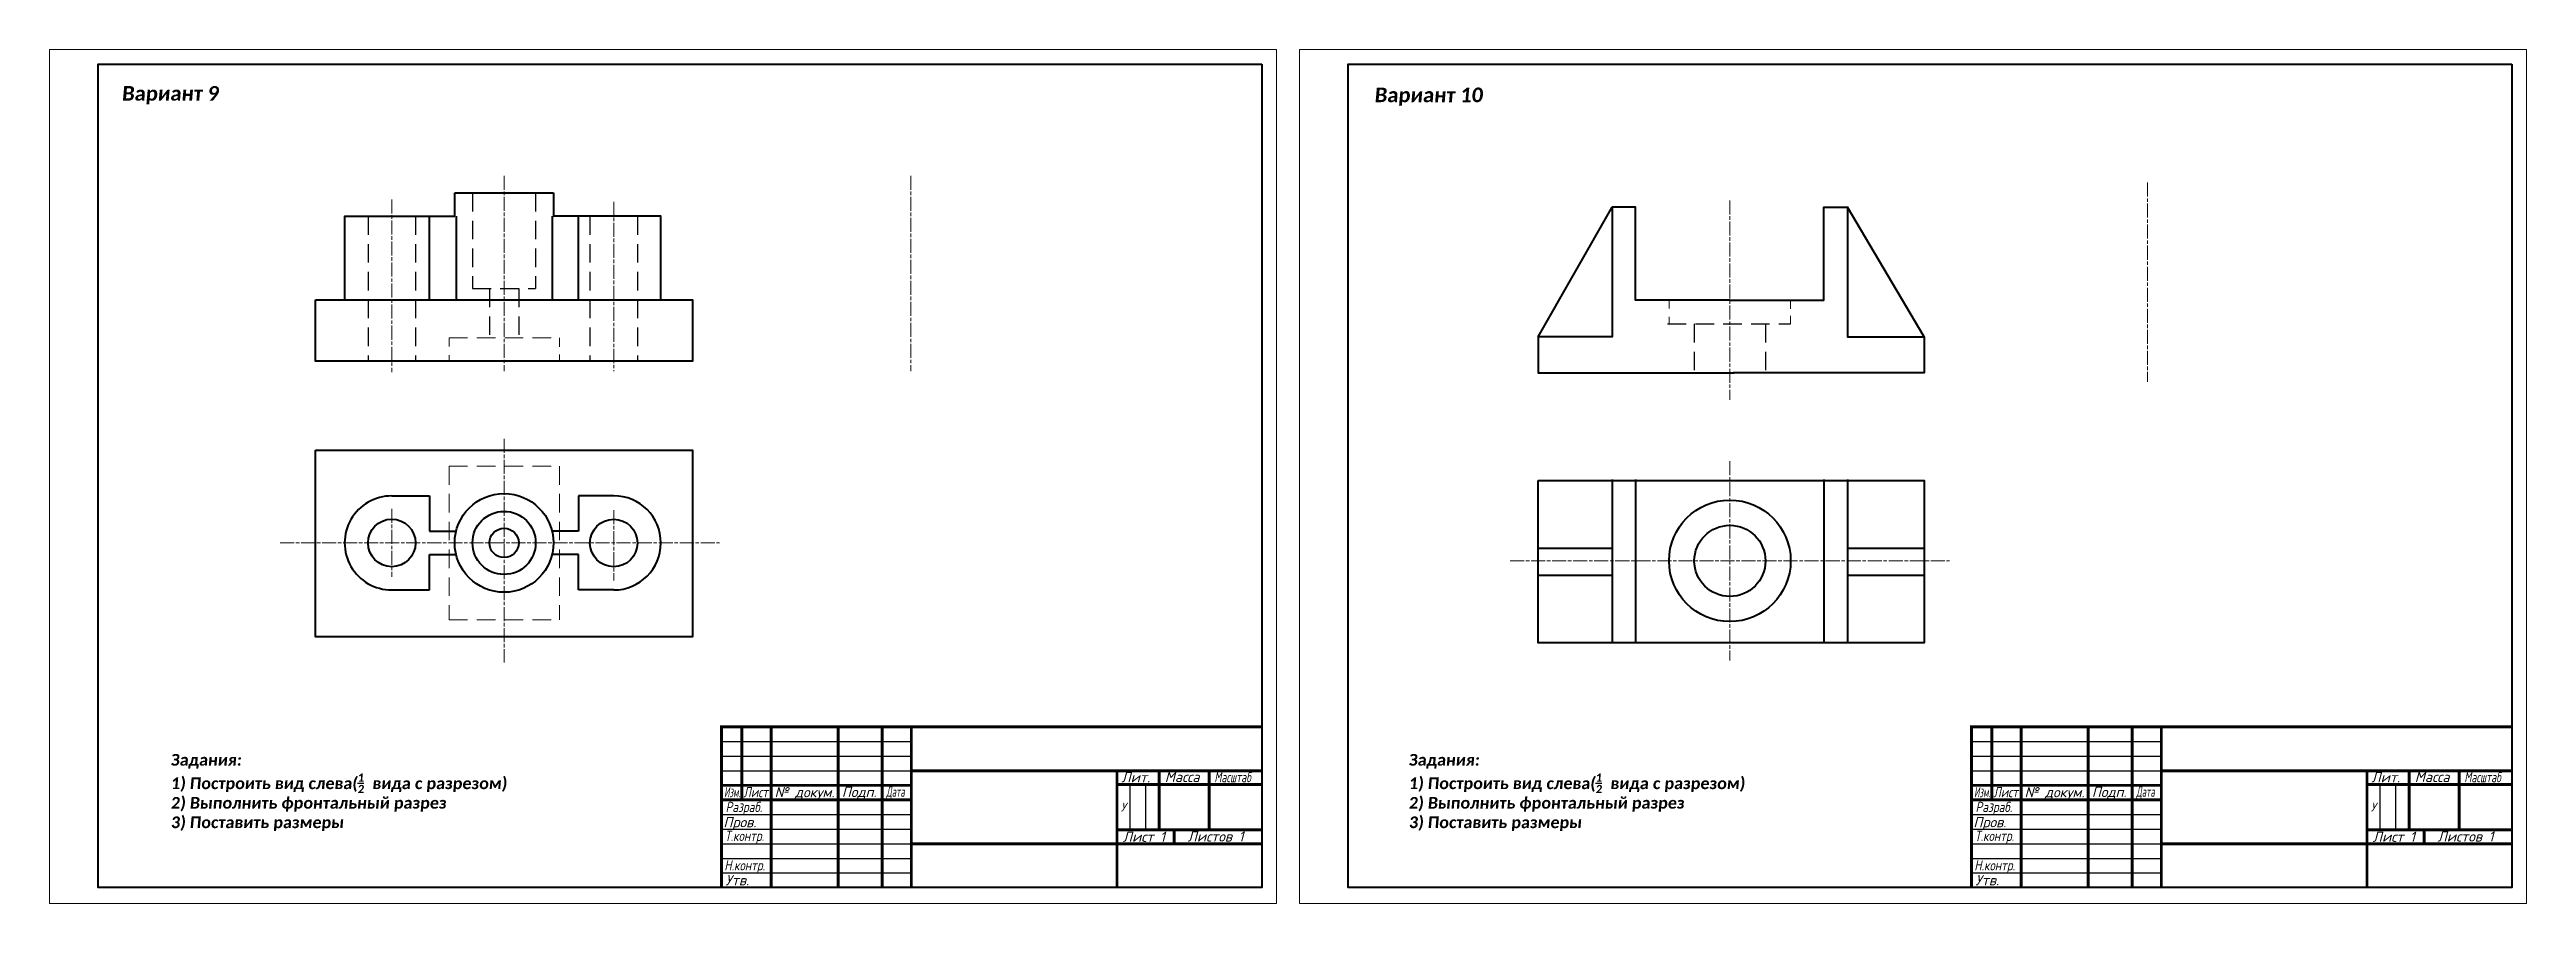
# Model space of a CAD drawing. Header units: millimetres. Extents: x 323 to 3799, y 181 to 802.
# Drawn here: x 323 to 1171, y 183 to 476 of the extents above; entities that cross this region are included whole.
import ezdxf

# ---------------------------------------------------------------- set-up
doc = ezdxf.new("R2010")
doc.units = ezdxf.units.MM
doc.linetypes.add('ACAD_ISO08W100', pattern=[36, 24, -3, 6, -3])
doc.linetypes.add('невидимая', pattern=[9.525, 6.35, -3.175])
doc.styles.get("Standard").update_dxf_attribs({"font": 'calibri.ttf'})
doc.styles.add('стиль1', font='calibrib.ttf', dxfattribs={"oblique": 5})

msp = doc.modelspace()

# ---------------------------------------------------------------- texts
at = {"color": 7, "lineweight": 0, "style": 'стиль1', "oblique": 5}
for s, p in [('Вариант 9', (347.54, 458.33)), ('Вариант 10', (776.34, 457.81))]:
    msp.add_text(s, height=5, dxfattribs=at).set_placement(p)
at = {"color": 5, "lineweight": 30, "char_height": 4, "width": 122.6531, "attachment_point": 1, "style": 'стиль1'}
for insert in [(364.35, 234.63), (788.13, 234.63)]:
    msp.add_mtext('\\A1;{\\C7;Задания:\\P1) Построить вид слева(\\H0.7x;\\S1/2;\\H1.4286x;  вида с разрезом)\\P2) Выполнить фронтальный разрез\\P3) Поставить размеры}', dxfattribs=dict(at, insert=insert))
at = {"char_height": 3.5}
for s, insert, width, attachment_point in [('\\W0.6;{\\fISOCPEUR|b0|i1|c204|p34;Изм.}', (553.79, 223.31), 7, 1), ('{\\fISOCPEUR|b0|i1|c204|p34;\\W0.8;Лист}', (560.4, 223.31), 10, 1), ('{\\fISOCPEUR|b0|i1|c204|p34;№ докум.}', (571.05, 223.3), 23, 1), ('{\\fISOCPEUR|b0|i1|c204|p34;Подп.}', (600.01, 221.36), 15, 5), ('{\\fISOCPEUR|b0|i1|c204|p34;\\W0.6;Дата}', (609.29, 223.49), 10, 1), ('{\\fISOCPEUR|b0|i1|c204|p34;Лит.}', (689.76, 228.42), 14.4663, 1), ('{\\fISOCPEUR|b0|i1|c204|p34;Масса}', (704.64, 228.54), 17.1298, 1), ('{\\fISOCPEUR|b0|i1|c204|p34;\\W0.7;Масштаб}', (721.61, 228.46), 18, 1), ('\\W0.6;{\\fISOCPEUR|b0|i1|c204|p34;Изм.}', (981.68, 223.31), 7, 1), ('{\\fISOCPEUR|b0|i1|c204|p34;\\W0.8;Лист}', (988.28, 223.31), 10, 1), ('{\\fISOCPEUR|b0|i1|c204|p34;№ докум.}', (998.94, 223.3), 23, 1), ('{\\fISOCPEUR|b0|i1|c204|p34;Подп.}', (1027.9, 221.36), 15, 5), ('{\\fISOCPEUR|b0|i1|c204|p34;\\W0.6;Дата}', (1037.18, 223.49), 10, 1), ('{\\fISOCPEUR|b0|i1|c204|p34;Лит.}', (1117.65, 228.42), 14.4663, 1), ('{\\fISOCPEUR|b0|i1|c204|p34;Масса}', (1132.53, 228.54), 17.1298, 1), ('{\\fISOCPEUR|b0|i1|c204|p34;\\W0.7;Масштаб}', (1149.49, 228.46), 18, 1), ('{\\fISOCPEUR|b0|i1|c204|p34;Пров.}', (553.53, 213.04), 17, 1), ('\\W0.8;{\\fISOCPEUR|b0|i1|c204|p34;Разраб.}', (554.29, 218.25), 17, 1), ('{\\fISOCPEUR|b0|i1|c204|p34;Пров.}', (981.42, 213.04), 17, 1), ('\\W0.8;{\\fISOCPEUR|b0|i1|c204|p34;Разраб.}', (982.17, 218.25), 17, 1), ('\\W0.8;{\\fISOCPEUR|b0|i1|c204|p34;Т.контр.}', (560.74, 206.12), 17, 5), ('{\\fISOCPEUR|b0|i1|c204|p34;Лист 1}', (690.23, 208.04), 19.6013, 1), ('{\\fISOCPEUR|b0|i1|c204|p34;Листов 1}', (712.43, 208.15), 30, 1), ('\\W0.8;{\\fISOCPEUR|b0|i1|c204|p34;Т.контр.}', (988.63, 206.12), 17, 5), ('{\\fISOCPEUR|b0|i1|c204|p34;Лист 1}', (1118.11, 208.04), 19.6013, 1), ('{\\fISOCPEUR|b0|i1|c204|p34;Листов 1}', (1140.31, 208.15), 30, 1), ('\\W0.8;{\\fISOCPEUR|b0|i1|c204|p34;Н.контр.}', (553.86, 198.28), 17, 1), ('\\W0.8;{\\fISOCPEUR|b0|i1|c204|p34;Н.контр.}', (981.75, 198.28), 17, 1), ('{\\fISOCPEUR|b0|i1|c204|p34;Утв.}', (554.25, 193.17), 17, 1), ('{\\fISOCPEUR|b0|i1|c204|p34;Утв.}', (982.13, 193.17), 17, 1)]:
    msp.add_mtext(s, dxfattribs=dict(at, insert=insert, width=width, attachment_point=attachment_point))
at = {"color": 3, "char_height": 3, "width": 4.3536, "attachment_point": 5}
for insert in [(690.44, 216.46), (1118.32, 216.46)]:
    msp.add_mtext('{\\fISOCPEUR|b0|i1|c204|p34;\\C256;У}', dxfattribs=dict(at, insert=insert))

# ---------------------------------------------------------------- linework, layer by layer
at = {"linetype": 'ACAD_ISO08W100', "lineweight": 15, "ltscale": 0.2}
for p, q in [((478.46, 432.62), (478.46, 365.74)), ((617.7, 432.62), (617.7, 365.74)), ((440.01, 424.49), (440.01, 365.32)), ((898.06, 424.16), (898.06, 355.92)), ((1041.07, 430.28), (1041.07, 362.04)), ((515.99, 423.7), (515.99, 365.74)), ((478.46, 342.54), (478.46, 265.91)), ((898.06, 334.87), (898.06, 266.64)), ((440.01, 318.56), (440.01, 295.25)), ((515.99, 318.14), (515.99, 294.04)), ((401.78, 306.9), (552.2, 306.9)), ((822.85, 300.76), (973.27, 300.76))]:
    msp.add_line(p, q, dxfattribs=at)
at = {"lineweight": 40}
for p, q in [((461.56, 426.76), (495.36, 426.76)), ((461.56, 418.74), (461.56, 426.76)), ((495.36, 426.76), (495.36, 418.74)), ((440.01, 323), (452.95, 323)), ((452.95, 323), (452.95, 310.93)), ((515.99, 323.01), (503.97, 323)), ((503.97, 323), (503.97, 310.93)), ((857.8, 328.57), (857.8, 272.94)), ((865.73, 328.57), (865.73, 272.94)), ((930.22, 328.59), (930.22, 272.97)), ((938.29, 328.59), (938.29, 272.97)), ((452.95, 310.93), (462.05, 310.93)), ((503.97, 310.93), (494.87, 310.93)), ((452.95, 302.88), (462.05, 302.88)), ((452.95, 290.81), (452.95, 302.88)), ((503.97, 302.88), (494.87, 302.88)), ((503.97, 290.8), (503.97, 302.88)), ((832.4, 305.14), (857.8, 305.14)), ((938.29, 305.14), (964.55, 305.14)), ((440.01, 290.81), (452.95, 290.81)), ((515.99, 290.8), (503.97, 290.8)), ((832.4, 295.82), (857.8, 295.82)), ((938.29, 295.82), (964.55, 295.82))]:
    msp.add_line(p, q, dxfattribs=at)
at = {"linetype": 'невидимая', "lineweight": 25}
for p, q in [((467.65, 426.76), (467.65, 393.99)), ((489.27, 426.76), (489.27, 393.99)), ((431.88, 418.74), (431.88, 369.1)), ((448.14, 418.74), (448.14, 369.1)), ((507.86, 418.74), (507.86, 369.1)), ((524.12, 418.74), (524.12, 369.1)), ((467.65, 393.99), (489.27, 393.99)), ((473.45, 393.99), (473.45, 377.07)), ((483.47, 393.99), (483.47, 377.07)), ((876.76, 381.91), (918.87, 381.91)), ((885.88, 381.91), (885.88, 365.09)), ((910.24, 381.91), (910.24, 365.09))]:
    msp.add_line(p, q, dxfattribs=at)
at = {"color": 7, "lineweight": 40}
for p, q in [((452.95, 390.14), (452.95, 418.74)), ((462.05, 418.74), (462.05, 390.14)), ((494.87, 418.74), (494.87, 390.14)), ((503.97, 390.14), (503.97, 418.74))]:
    msp.add_line(p, q, dxfattribs=at)
at = {"linetype": 'невидимая', "lineweight": 0}
for p, q in [((877.25, 390.04), (877.25, 387.2)), ((918.87, 390.04), (918.87, 387.01)), ((877.25, 384.29), (877.25, 381.91)), ((918.87, 384.68), (918.87, 381.91))]:
    msp.add_line(p, q, dxfattribs=at)
at = {"color": 7, "linetype": 'невидимая', "lineweight": 0}
for p, q in [((459.64, 333.19), (459.64, 280.62)), ((459.64, 333.19), (497.39, 333.19)), ((497.39, 333.19), (497.39, 280.62)), ((459.64, 280.62), (497.39, 280.62))]:
    msp.add_line(p, q, dxfattribs=at)
for p, q in [((552.86, 238.9), (617.86, 238.9)), ((617.86, 233.9), (617.86, 243.9)), ((980.75, 238.9), (1045.75, 238.9)), ((1045.75, 233.9), (1045.75, 243.9)), ((552.86, 233.9), (617.86, 233.9)), ((980.75, 233.9), (1045.75, 233.9)), ((552.86, 228.9), (617.86, 228.9)), ((702.73, 228.9), (688.26, 228.9)), ((692.61, 224.22), (692.61, 208.7)), ((698.08, 224.22), (698.08, 208.7)), ((980.75, 228.9), (1045.75, 228.9)), ((1130.61, 228.9), (1116.15, 228.9)), ((1120.5, 224.22), (1120.5, 208.7)), ((1125.97, 224.22), (1125.97, 208.7)), ((552.86, 213.9), (617.86, 213.9)), ((980.75, 213.9), (1045.75, 213.9)), ((552.86, 208.9), (617.86, 208.9)), ((552.86, 203.9), (617.86, 203.9)), ((980.75, 208.9), (1045.75, 208.9)), ((980.75, 203.9), (1045.75, 203.9)), ((552.86, 198.9), (617.86, 198.9)), ((980.75, 198.9), (1045.75, 198.9)), ((552.86, 193.9), (552.86, 193.9)), ((552.86, 193.9), (552.86, 188.9)), ((552.86, 193.9), (617.86, 193.9)), ((980.75, 193.9), (980.75, 193.9)), ((980.75, 193.9), (980.75, 188.9)), ((980.75, 193.9), (1045.75, 193.9))]:
    msp.add_line(p, q)
at = {"lineweight": 0}
for points in [[(322.86, 475.84), (742.86, 475.84), (742.86, 183.45), (322.86, 183.45)], [(750.75, 475.84), (1170.75, 475.84), (1170.75, 183.45), (750.75, 183.45)]]:
    msp.add_lwpolyline(points, close=True, dxfattribs=at)
at = {"lineweight": 40}
for points in [[(737.86, 470.84), (737.86, 188.9), (339.51, 188.9), (339.51, 470.84)], [(1165.75, 470.84), (1165.75, 188.9), (767.4, 188.9), (767.4, 470.84)], [(413.93, 390.14), (542.99, 390.14), (542.99, 369.1), (413.93, 369.1)], [(413.93, 338.66), (542.99, 338.66), (542.99, 274.75), (413.93, 274.75)], [(832.4, 328.27), (964.55, 328.27), (964.55, 272.64), (832.4, 272.64)]]:
    msp.add_lwpolyline(points, close=True, dxfattribs=at)
for points in [[(423.89, 390.14), (423.89, 418.74), (461.56, 418.74)], [(532.1, 390.14), (532.1, 418.74), (495.36, 418.74)], [(898.06, 390.04), (865.73, 390.04), (865.73, 421.82), (857.8, 421.82), (857.8, 377.44), (832.4, 377.44), (832.4, 365.09), (899.53, 365.09)], [(832.4, 377.44), (857.8, 421.82)], [(898.06, 390.04), (930.22, 390.04), (930.22, 421.82), (938.29, 421.82), (938.29, 377.44), (964.55, 377.44), (964.55, 365.09), (899.23, 365.09)], [(964.55, 377.44), (938.29, 421.82)]]:
    msp.add_lwpolyline(points, dxfattribs=at)
at = {"linetype": 'невидимая', "lineweight": 0}
for points in [[(459.64, 374.21), (459.64, 377.07), (497.39, 377.07), (497.39, 374.03)], [(459.64, 369.1), (459.64, 371.24)], [(497.39, 371.43), (497.39, 369.1)]]:
    msp.add_lwpolyline(points, dxfattribs=at)
at = {"lineweight": 40, "const_width": 1}
for points in [[(737.86, 243.9), (552.86, 243.9), (552.86, 188.9)], [(559.86, 243.9), (559.86, 218.9)], [(569.86, 243.9), (569.86, 188.9)], [(592.86, 243.9), (592.86, 188.9)], [(607.86, 243.9), (607.86, 188.9)], [(617.86, 243.9), (617.86, 188.9)], [(1165.75, 243.9), (980.75, 243.9), (980.75, 188.9)], [(987.75, 243.9), (987.75, 218.9)], [(997.75, 243.9), (997.75, 188.9)], [(1020.75, 243.9), (1020.75, 188.9)], [(1035.75, 243.9), (1035.75, 188.9)], [(1045.75, 243.9), (1045.75, 188.9)], [(617.86, 228.9), (737.86, 228.9)], [(688.26, 228.9), (688.26, 188.9)], [(702.73, 208.7), (702.73, 228.9)], [(719.86, 228.9), (719.84, 208.7)], [(1045.75, 228.9), (1165.75, 228.9)], [(1116.15, 228.9), (1116.15, 188.9)], [(1130.61, 208.7), (1130.61, 228.9)], [(1147.75, 228.9), (1147.73, 208.7)], [(552.86, 223.9), (617.86, 223.9)], [(688.26, 224.22), (737.86, 224.22)], [(980.75, 223.9), (1045.75, 223.9)], [(1116.15, 224.22), (1165.75, 224.22)], [(552.86, 218.9), (617.86, 218.9)], [(980.75, 218.9), (1045.75, 218.9)], [(617.86, 203.9), (737.86, 203.9)], [(702.73, 208.7), (688.26, 208.7)], [(702.73, 208.7), (737.86, 208.7)], [(707.86, 208.7), (707.86, 203.9)], [(1045.75, 203.9), (1165.75, 203.9)], [(1130.61, 208.7), (1116.15, 208.7)], [(1130.61, 208.7), (1165.75, 208.7)], [(1135.75, 208.7), (1135.75, 203.9)]]:
    msp.add_lwpolyline(points, dxfattribs=at)
at = {"color": 7, "lineweight": 40}
for radius in [16.9, 10.81, 5.01]:
    msp.add_circle((478.46, 306.9), radius, dxfattribs=at)
at = {"lineweight": 40}
for centre, radius in [((440.01, 306.9), 8.13), ((515.99, 306.87), 8.13), ((898.06, 300.76), 20.81), ((898.06, 300.76), 12.18)]:
    msp.add_circle(centre, radius, dxfattribs=at)
for centre, radius, start, end in [((439.98, 306.9), 16.1, 89.90736, 270.09264), ((515.99, 306.9), 16.11, 270, 90)]:
    msp.add_arc(centre, radius, start, end, dxfattribs=at)

msp.set_redraw_order([(e.dxf.handle, doc.entitydb.next_handle()) for e in msp.query("TEXT MTEXT ATTDEF DIMENSION ARC_DIMENSION")])  # texts and dimensions are drawn at this point

doc.saveas('drawing.dxf')
